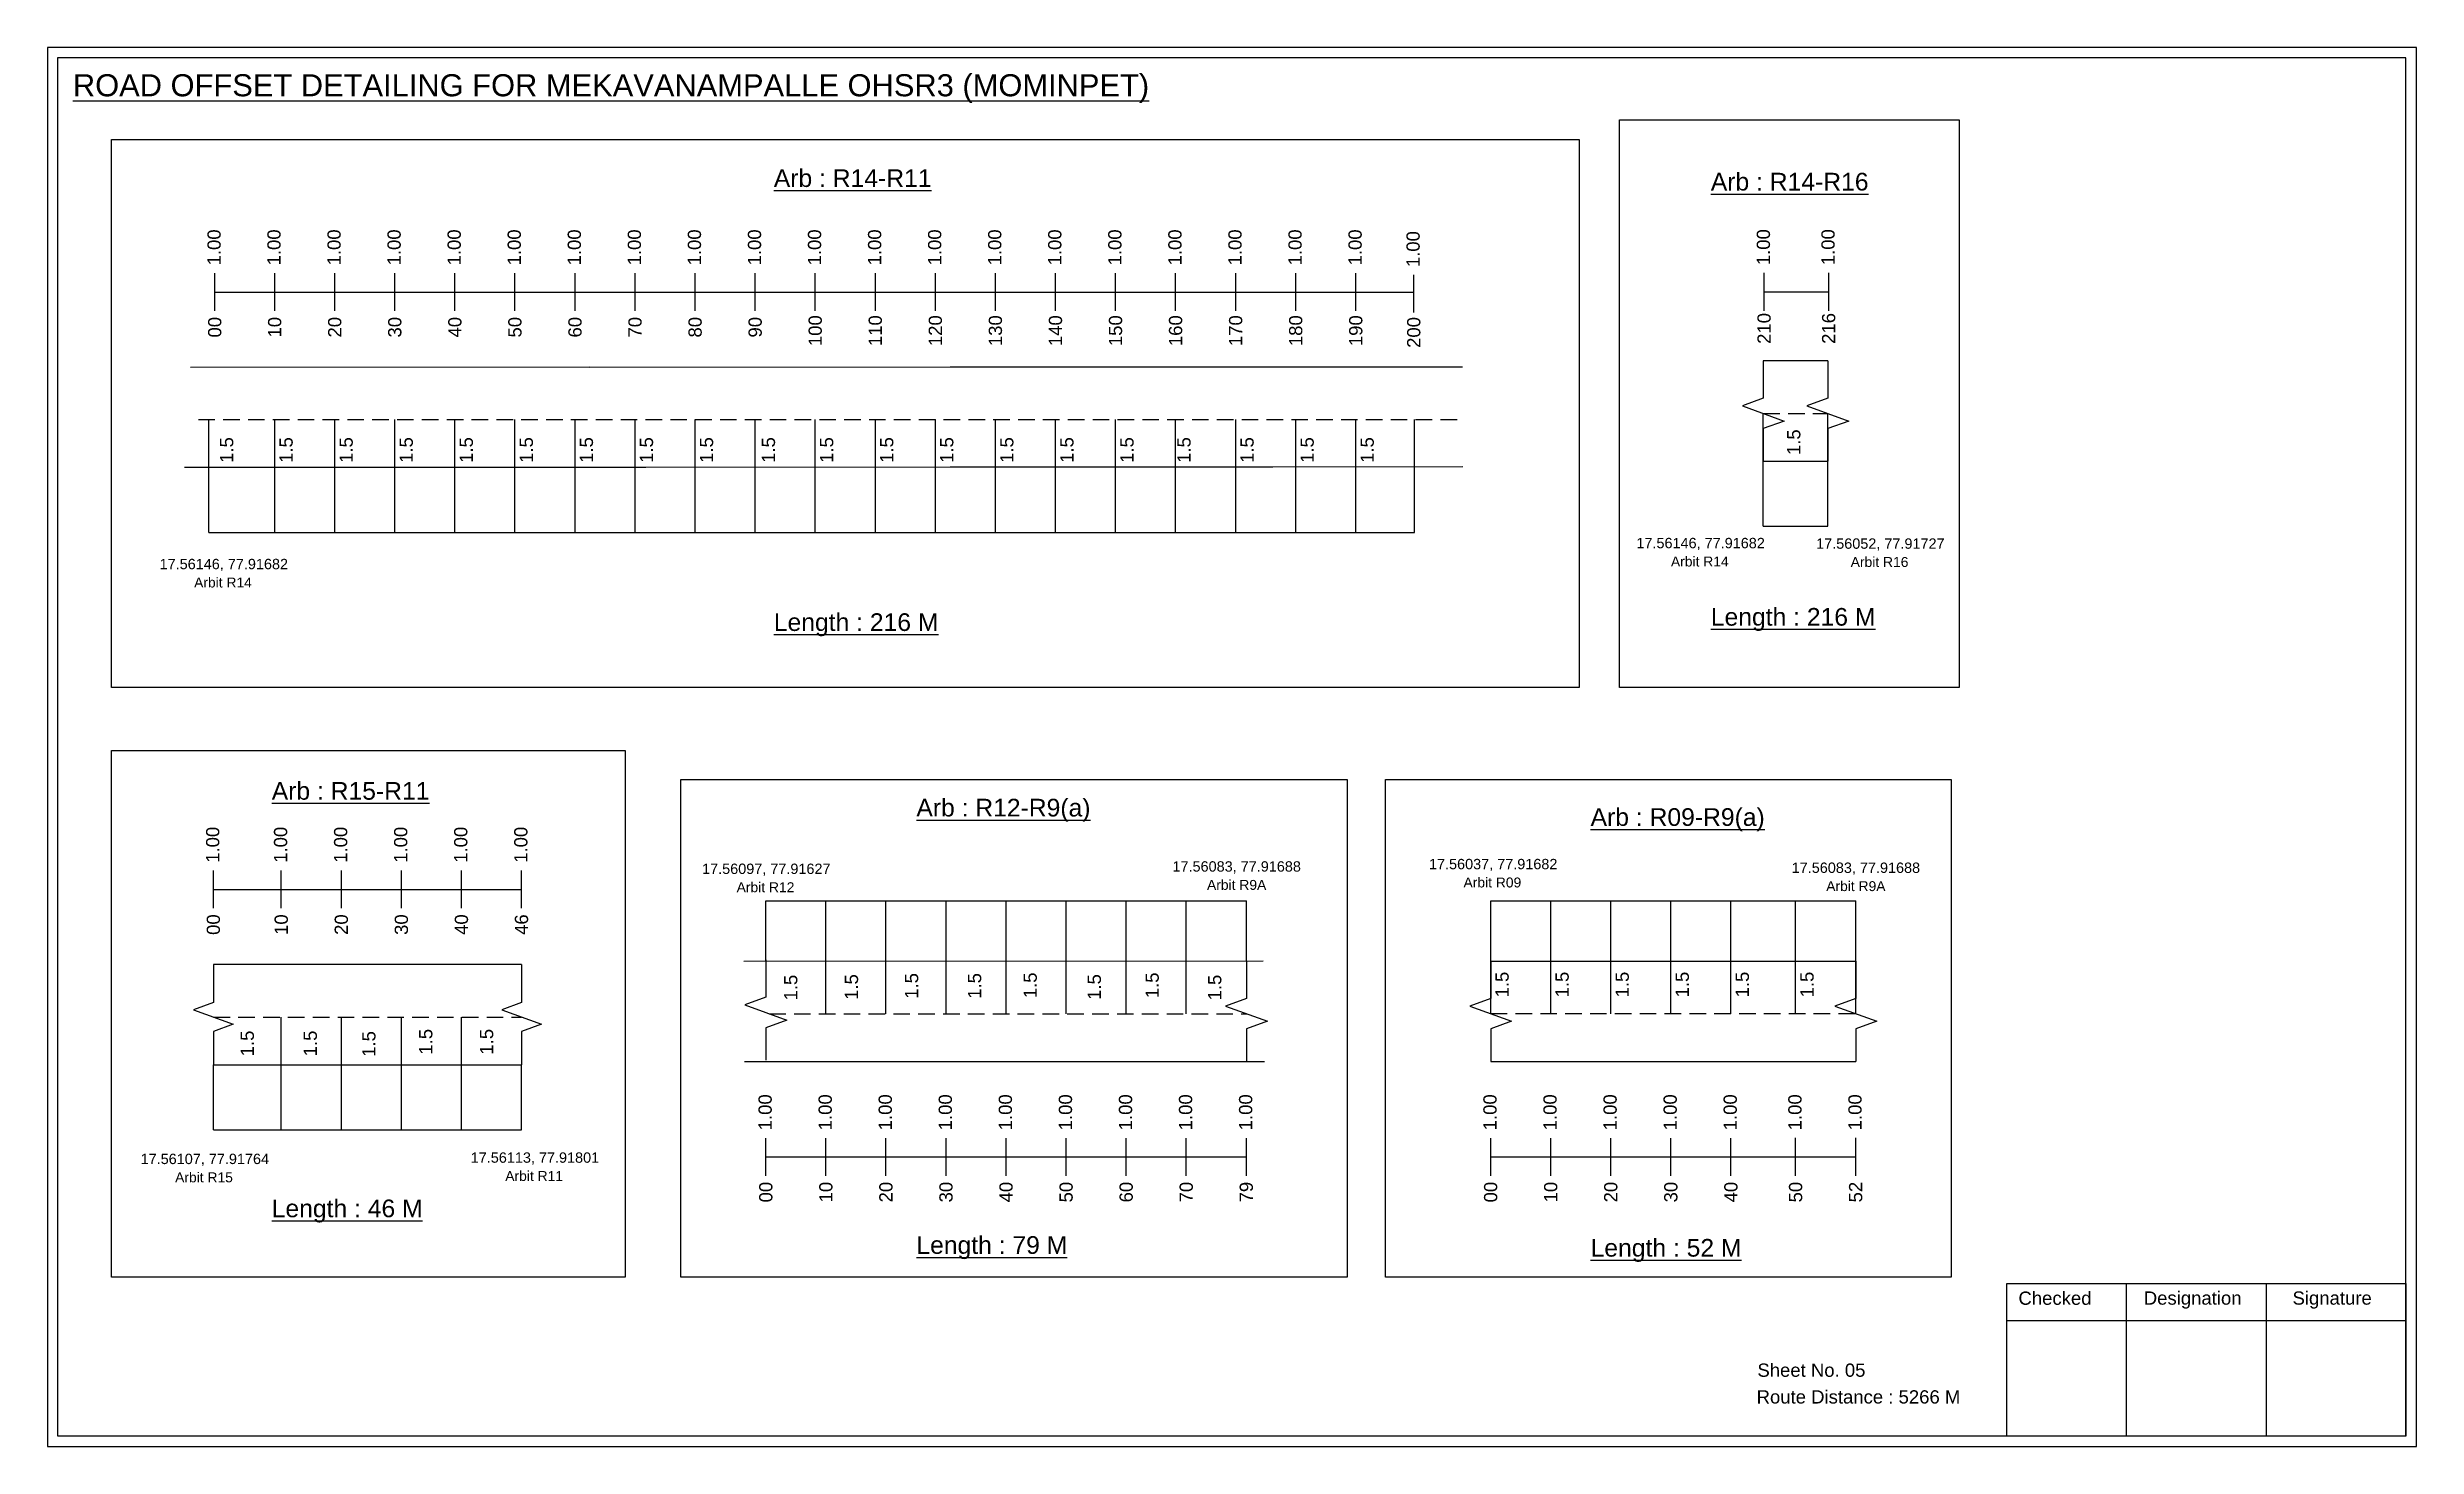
# Model space of a CAD drawing. Header units: inches. Extents: x 583 to 8862, y 412 to 2484.
# Drawn here: x 7009 to 7545, y 428 to 745 of the extents above; entities that cross this region are included whole.
import ezdxf

# ---------------------------------------------------------------- set-up
doc = ezdxf.new("R2010")
doc.units = ezdxf.units.IN
doc.header["$MEASUREMENT"] = 0
doc.linetypes.add('DASHED2', pattern=[0.375, 0.25, -0.125])
doc.layers.add('PDF_Geometry', color=7, linetype='Continuous')
doc.layers.add('PDF_Text', color=5, linetype='Continuous')
doc.styles.add('PDF Arial', font='arial.ttf')
doc.styles.get("Standard").update_dxf_attribs({"font": 'arial.ttf'})

msp = doc.modelspace()

# ---------------------------------------------------------------- texts
at = {"color": 242, "true_color": 0xcd2027}
for s, height, p in [('%%UROAD OFFSET DETAILING FOR MEKAVANAMPALLE OHSR3 (MOMINPET)', 5, (7014.71, 733.5)), ('%%UArb : R14-R11', 4, (7173.42, 712.98)), ('%%UArb : R14-R16', 4, (7385.59, 712.18)), ('%%ULength : 216 M', 4, (7385.59, 613.68)), ('%%ULength : 216 M', 4, (7173.42, 612.48)), ('%%UArb : R15-R11', 4, (7059.73, 574.28)), ('%%UArb : R12-R9(a)', 4, (7205.7, 570.49)), ('%%UArb : R09-R9(a)', 4, (7358.37, 568.36)), ('%%ULength : 46 M', 4, (7059.73, 479.78)), ('%%ULength : 79 M', 4, (7205.7, 471.49)), ('%%ULength : 52 M', 4, (7358.37, 470.86))]:
    msp.add_text(s, height=height, dxfattribs=at).set_placement(p)
at = {"color": 217, "true_color": 0x93278f}
for s, p in [('1.00', (7048.17, 695.22)), ('1.00', (7061.74, 695.22)), ('1.00', (7075.34, 695.22)), ('1.00', (7088.94, 695.22)), ('1.00', (7102.54, 695.22)), ('1.00', (7116.14, 695.22)), ('1.00', (7129.74, 695.22)), ('1.00', (7143.34, 695.22)), ('1.00', (7156.94, 695.22)), ('1.00', (7170.54, 695.22)), ('1.00', (7184.14, 695.22)), ('1.00', (7197.74, 695.22)), ('1.00', (7211.34, 695.22)), ('1.00', (7224.94, 695.22)), ('1.00', (7238.54, 695.22)), ('1.00', (7252.14, 695.22)), ('1.00', (7265.74, 695.22)), ('1.00', (7279.34, 695.22)), ('1.00', (7292.94, 695.22)), ('1.00', (7306.54, 695.22)), ('1.00', (7319.67, 694.83)), ('1.00', (7398.99, 695.27)), ('1.00', (7413.62, 695.27)), ('00', (7048.32, 678.9)), ('10', (7061.89, 678.9)), ('20', (7075.49, 678.9)), ('30', (7089.09, 678.9)), ('40', (7102.69, 678.9)), ('50', (7116.29, 678.9)), ('60', (7129.89, 678.9)), ('70', (7143.49, 678.9)), ('80', (7157.09, 678.9)), ('90', (7170.69, 678.9)), ('100', (7184.29, 676.95)), ('110', (7197.89, 676.95)), ('120', (7211.49, 676.95)), ('130', (7225.09, 676.95)), ('140', (7238.69, 676.95)), ('150', (7252.29, 676.95)), ('160', (7265.89, 676.95)), ('170', (7279.49, 676.95)), ('180', (7293.09, 676.95)), ('190', (7306.69, 676.95)), ('200', (7319.82, 676.55)), ('210', (7399.14, 677.46)), ('216', (7413.77, 677.46)), ('1.00', (7047.86, 560)), ('1.00', (7063.23, 560)), ('1.00', (7076.83, 560)), ('1.00', (7090.43, 560)), ('1.00', (7104.03, 560)), ('1.00', (7117.63, 560)), ('00', (7048.01, 543.68)), ('10', (7063.38, 543.68)), ('20', (7076.98, 543.68)), ('30', (7090.58, 543.68)), ('40', (7104.18, 543.68)), ('46', (7117.78, 543.68)), ('1.00', (7172.95, 499.45)), ('1.00', (7186.55, 499.45)), ('1.00', (7200.15, 499.45)), ('1.00', (7213.75, 499.45)), ('1.00', (7227.35, 499.45)), ('1.00', (7240.95, 499.45)), ('1.00', (7254.55, 499.45)), ('1.00', (7268.15, 499.45)), ('1.00', (7281.75, 499.45)), ('1.00', (7337.08, 499.45)), ('1.00', (7350.68, 499.45)), ('1.00', (7364.28, 499.45)), ('1.00', (7377.88, 499.45)), ('1.00', (7391.48, 499.45)), ('1.00', (7406.13, 499.45)), ('1.00', (7419.73, 499.45)), ('00', (7173.1, 483.13)), ('10', (7186.7, 483.13)), ('20', (7200.3, 483.13)), ('30', (7213.9, 483.13)), ('40', (7227.5, 483.13)), ('50', (7241.1, 483.13)), ('60', (7254.7, 483.13)), ('70', (7268.3, 483.13)), ('79', (7281.9, 483.13)), ('00', (7337.23, 483.13)), ('10', (7350.83, 483.13)), ('20', (7364.43, 483.13)), ('30', (7378.03, 483.13)), ('40', (7391.63, 483.13)), ('50', (7406.28, 483.13)), ('52', (7419.88, 483.13))]:
    msp.add_text(s, height=3, rotation=90, dxfattribs=at).set_placement(p)
for p in [(7051.02, 650.52), (7064.48, 650.52), (7078.08, 650.52), (7091.68, 650.52), (7105.28, 650.52), (7118.88, 650.52), (7132.48, 650.52), (7146.08, 650.52), (7159.68, 650.52), (7173.7, 650.52), (7186.88, 650.52), (7200.48, 650.52), (7214.08, 650.52), (7227.68, 650.52), (7241.28, 650.52), (7254.88, 650.52), (7267.79, 650.52), (7282.08, 650.52), (7295.68, 650.52), (7309.28, 650.52), (7405.87, 652.29), (7178.75, 528.84), (7192.5, 528.97), (7206.12, 529.22), (7220.38, 529.22), (7232.97, 529.35), (7247.49, 528.97), (7260.59, 529.35), (7274.76, 528.85), (7339.82, 529.53), (7353.42, 529.53), (7367.02, 529.53), (7380.62, 529.53), (7394.22, 529.53), (7408.87, 529.53), (7055.69, 516.2), (7069.96, 516.2), (7083.22, 516.08), (7096.11, 516.58), (7109.88, 516.58)]:
    msp.add_text('1.5', height=3, rotation=90).set_placement(p)
at = {"color": 5}
for s, height, p in [('17.56146, 77.91682', 2.34, (7368.74, 631.21)), ('17.56052, 77.91727', 2.34, (7409.44, 631.09)), ('17.56146, 77.91682', 2.34, (7034.34, 626.46)), ('Arbit R14', 2.246, (7376.56, 627.08)), ('Arbit R16', 2.246, (7417.26, 626.97)), ('Arbit R14', 2.246, (7042.16, 622.33)), ('17.56097, 77.91627', 2.34, (7157.18, 557.48)), ('17.56083, 77.91688', 2.34, (7263.69, 558.01)), ('17.56037, 77.91682', 2.34, (7321.77, 558.55)), ('17.56083, 77.91688', 2.34, (7403.9, 557.72)), ('Arbit R12', 2.246, (7165, 553.35)), ('Arbit R9A', 2.246, (7271.51, 553.88)), ('Arbit R09', 2.246, (7329.59, 554.43)), ('Arbit R9A', 2.246, (7411.72, 553.6)), ('17.56107, 77.91764', 2.34, (7030.04, 491.81)), ('17.56113, 77.91801', 2.34, (7104.79, 492.11)), ('Arbit R15', 2.246, (7037.86, 487.68)), ('Arbit R11', 2.246, (7112.61, 487.99))]:
    msp.add_text(s, height=height, dxfattribs=at).set_placement(p)
for s, p in [('Sheet No. 05', (7396.14, 443.66)), ('Route Distance : 5266 M', (7395.96, 437.61))]:
    msp.add_text(s, height=3).set_placement(p)
at = {"layer": 'PDF_Text', "color": 7, "attachment_point": 7, "style": 'PDF Arial'}
for s, insert, char_height in [('Checked', (7455.25, 459.91), 3.001), ('Designation', (7483.63, 459.08), 3.0006), ('Signature', (7517.31, 459.08), 3.001)]:
    msp.add_mtext(s, dxfattribs=dict(at, insert=insert, char_height=char_height))

# ---------------------------------------------------------------- linework, layer by layer
at = {"color": 217, "true_color": 0x93278f}
for p, q in [((7046.84, 684.93), (7046.84, 693.49)), ((7060.41, 684.93), (7060.41, 693.49)), ((7074.01, 684.93), (7074.01, 693.49)), ((7087.61, 684.93), (7087.61, 693.49)), ((7101.21, 684.93), (7101.21, 693.49)), ((7114.81, 684.93), (7114.81, 693.49)), ((7128.41, 684.93), (7128.41, 693.49)), ((7142.01, 684.93), (7142.01, 693.49)), ((7155.61, 684.93), (7155.61, 693.49)), ((7169.21, 684.93), (7169.21, 693.49)), ((7182.81, 684.93), (7182.81, 693.49)), ((7196.41, 684.93), (7196.41, 693.49)), ((7210.01, 684.93), (7210.01, 693.49)), ((7223.61, 684.93), (7223.61, 693.49)), ((7237.21, 684.93), (7237.21, 693.49)), ((7250.81, 684.93), (7250.81, 693.49)), ((7264.41, 684.93), (7264.41, 693.49)), ((7278.01, 684.93), (7278.01, 693.49)), ((7291.61, 684.93), (7291.61, 693.49)), ((7305.21, 684.93), (7305.21, 693.49)), ((7318.34, 684.53), (7318.34, 693.09)), ((7397.67, 684.98), (7397.67, 693.53)), ((7412.29, 684.98), (7412.29, 693.53)), ((7046.84, 689.2), (7318.34, 689.2)), ((7397.67, 689.25), (7412.29, 689.26)), ((7046.54, 549.71), (7046.54, 558.26)), ((7061.9, 549.71), (7061.9, 558.26)), ((7075.5, 549.71), (7075.5, 558.26)), ((7089.1, 549.71), (7089.1, 558.26)), ((7102.7, 549.71), (7102.7, 558.26)), ((7116.3, 549.71), (7116.3, 558.26)), ((7046.54, 553.98), (7116.3, 553.98)), ((7171.62, 489.15), (7171.62, 497.71)), ((7185.22, 489.15), (7185.22, 497.71)), ((7198.82, 489.15), (7198.82, 497.71)), ((7212.42, 489.15), (7212.42, 497.71)), ((7226.02, 489.15), (7226.02, 497.71)), ((7239.62, 489.15), (7239.62, 497.71)), ((7253.22, 489.15), (7253.22, 497.71)), ((7266.82, 489.15), (7266.82, 497.71)), ((7280.42, 489.15), (7280.42, 497.71)), ((7335.75, 489.15), (7335.75, 497.71)), ((7349.35, 489.15), (7349.35, 497.71)), ((7362.95, 489.15), (7362.95, 497.71)), ((7376.55, 489.15), (7376.55, 497.71)), ((7390.15, 489.15), (7390.15, 497.71)), ((7404.8, 489.16), (7404.8, 497.72)), ((7418.4, 489.16), (7418.4, 497.72)), ((7171.62, 493.42), (7280.42, 493.42)), ((7335.75, 493.42), (7418.4, 493.43))]:
    msp.add_line(p, q, dxfattribs=at)
for p, q in [((7131.77, 672.21), (7041.34, 672.1)), ((7131.77, 672.21), (7213.35, 672.28)), ((7213.35, 672.28), (7329.39, 672.24)), ((7412.1, 673.61), (7397.47, 673.61)), ((7045.52, 634.79), (7045.52, 660.32)), ((7060.41, 634.79), (7060.41, 660.32)), ((7074.01, 634.79), (7074.01, 660.32)), ((7087.61, 634.79), (7087.61, 660.32)), ((7101.21, 634.79), (7101.21, 660.32)), ((7114.81, 634.79), (7114.81, 660.32)), ((7128.41, 634.79), (7128.41, 660.32)), ((7142.01, 634.79), (7142.01, 660.32)), ((7155.61, 634.79), (7155.61, 660.32)), ((7169.21, 634.79), (7169.21, 660.32)), ((7182.81, 634.79), (7182.81, 660.32)), ((7196.41, 634.79), (7196.41, 660.32)), ((7210.01, 634.79), (7210.01, 660.32)), ((7223.61, 634.79), (7223.61, 660.32)), ((7237.21, 634.79), (7237.21, 660.32)), ((7250.81, 634.79), (7250.81, 660.32)), ((7264.41, 634.79), (7264.41, 660.32)), ((7278.01, 634.79), (7278.01, 660.32)), ((7291.61, 634.79), (7291.61, 660.32)), ((7305.21, 634.79), (7305.21, 660.32)), ((7318.49, 634.79), (7318.49, 660.32)), ((7397.47, 636.19), (7397.47, 661.73)), ((7412.1, 636.19), (7412.1, 661.73)), ((7040.01, 649.52), (7090.23, 649.52)), ((7086.68, 649.52), (7144.44, 649.55)), ((7144.44, 649.55), (7213.35, 649.6)), ((7213.35, 649.6), (7286.38, 649.65)), ((7286.38, 649.65), (7329.47, 649.68)), ((7397.47, 650.93), (7412.1, 650.93)), ((7171.62, 537.74), (7171.62, 551.39)), ((7185.22, 525.85), (7185.22, 551.39)), ((7198.82, 525.85), (7198.82, 551.39)), ((7212.42, 525.85), (7212.42, 551.39)), ((7226.02, 525.85), (7226.02, 551.39)), ((7239.62, 525.85), (7239.62, 551.39)), ((7253.22, 525.85), (7253.22, 551.39)), ((7266.82, 525.85), (7266.82, 551.39)), ((7280.42, 537.74), (7280.42, 551.39)), ((7335.75, 525.85), (7335.75, 551.39)), ((7349.35, 525.85), (7349.35, 551.39)), ((7362.95, 525.85), (7362.95, 551.39)), ((7376.55, 525.85), (7376.55, 551.39)), ((7390.15, 525.85), (7390.15, 551.39)), ((7404.8, 525.86), (7404.8, 551.39)), ((7418.4, 525.86), (7418.4, 551.39)), ((7116.3, 536.98), (7046.54, 536.98)), ((7166.63, 537.74), (7284.24, 537.79)), ((7335.75, 537.74), (7418.4, 537.74)), ((7061.9, 499.56), (7061.9, 525.1)), ((7075.5, 499.56), (7075.5, 525.1)), ((7089.1, 499.56), (7089.1, 525.1)), ((7102.7, 499.56), (7102.7, 525.1)), ((7166.77, 515.05), (7284.55, 515.05)), ((7335.75, 515.05), (7418.4, 515.05)), ((7046.54, 514.3), (7116.3, 514.3)), ((7046.54, 499.56), (7046.54, 514.3)), ((7116.3, 499.56), (7116.3, 514.3))]:
    msp.add_line(p, q)
at = {"linetype": 'DASHED2', "ltscale": 15}
for p, q in [((7043.12, 660.32), (7329.43, 660.32)), ((7397.47, 661.73), (7412.1, 661.73)), ((7172.38, 525.85), (7280.42, 525.85)), ((7335.75, 525.86), (7418.4, 525.86)), ((7046.54, 525.1), (7116.3, 525.1))]:
    msp.add_line(p, q, dxfattribs=at)
at = {"color": 5}
for p, q in [((7045.52, 634.79), (7318.49, 634.79)), ((7397.47, 636.19), (7412.1, 636.19)), ((7171.62, 551.39), (7280.42, 551.39)), ((7335.75, 551.39), (7418.4, 551.39)), ((7046.54, 499.56), (7116.3, 499.56))]:
    msp.add_line(p, q, dxfattribs=at)
for points in [[(7364.88, 728.16), (7441.81, 728.16), (7441.81, 599.71), (7364.88, 599.71)], [(7023.43, 723.76), (7355.81, 723.76), (7355.81, 599.71), (7023.43, 599.71)], [(7023.43, 585.4), (7139.78, 585.4), (7139.78, 466.19), (7023.43, 466.19)], [(7152.39, 578.87), (7303.25, 578.87), (7303.25, 466.19), (7152.39, 466.19)], [(7311.89, 578.87), (7439.98, 578.87), (7439.98, 466.19), (7311.89, 466.19)]]:
    msp.add_lwpolyline(points, close=True)
at = {"linetype": 'Continuous'}
for points in [[(7397.47, 673.61), (7397.47, 665.18), (7392.73, 663.46), (7402.21, 660), (7397.47, 658.28), (7397.47, 650.93)], [(7412.1, 673.61), (7412.1, 665.18), (7407.36, 663.46), (7416.84, 660), (7412.1, 658.28), (7412.1, 650.93)], [(7046.54, 536.98), (7046.54, 528.37), (7042.04, 526.74), (7051.03, 523.46), (7046.54, 521.82), (7046.54, 514.3)], [(7116.3, 536.98), (7116.3, 528.37), (7111.81, 526.74), (7120.8, 523.46), (7116.3, 521.82), (7116.3, 514.3)], [(7171.6, 538.02), (7171.6, 529.59), (7166.86, 527.86), (7176.35, 524.41), (7171.6, 522.68), (7171.6, 515.33)], [(7280.42, 537.74), (7280.42, 529.31), (7275.68, 527.58), (7285.17, 524.13), (7280.42, 522.4), (7280.42, 515.05)], [(7335.75, 537.74), (7335.75, 529.31), (7331.01, 527.58), (7340.49, 524.13), (7335.75, 522.4), (7335.75, 515.05)], [(7418.4, 537.74), (7418.4, 529.31), (7413.66, 527.58), (7423.15, 524.13), (7418.4, 522.4), (7418.4, 515.05)]]:
    msp.add_lwpolyline(points, dxfattribs=at)
at = {"layer": 'PDF_Geometry'}
for points in [[(7008.93, 744.57), (7008.93, 427.86), (7545.41, 427.86), (7545.41, 744.57)], [(7011.26, 742.24), (7011.26, 430.28), (7542.99, 430.28), (7542.99, 742.24)]]:
    msp.add_lwpolyline(points, close=True, dxfattribs=at)
at = {"layer": 'PDF_Geometry', "color": 242, "true_color": 0xcc1f26}
msp.add_lwpolyline([(7542.99, 430.19), (7452.64, 430.19), (7452.64, 464.8), (7542.99, 464.8)], close=True, dxfattribs=at)
for points in [[(7479.63, 464.8), (7479.63, 430.19)], [(7511.35, 464.8), (7511.35, 430.19)], [(7452.64, 456.42), (7542.99, 456.42)]]:
    msp.add_lwpolyline(points, dxfattribs=at)

msp.set_redraw_order([(e.dxf.handle, doc.entitydb.next_handle()) for e in msp.query("TEXT MTEXT ATTDEF DIMENSION ARC_DIMENSION")])  # texts and dimensions are drawn at this point

doc.saveas('drawing.dxf')
